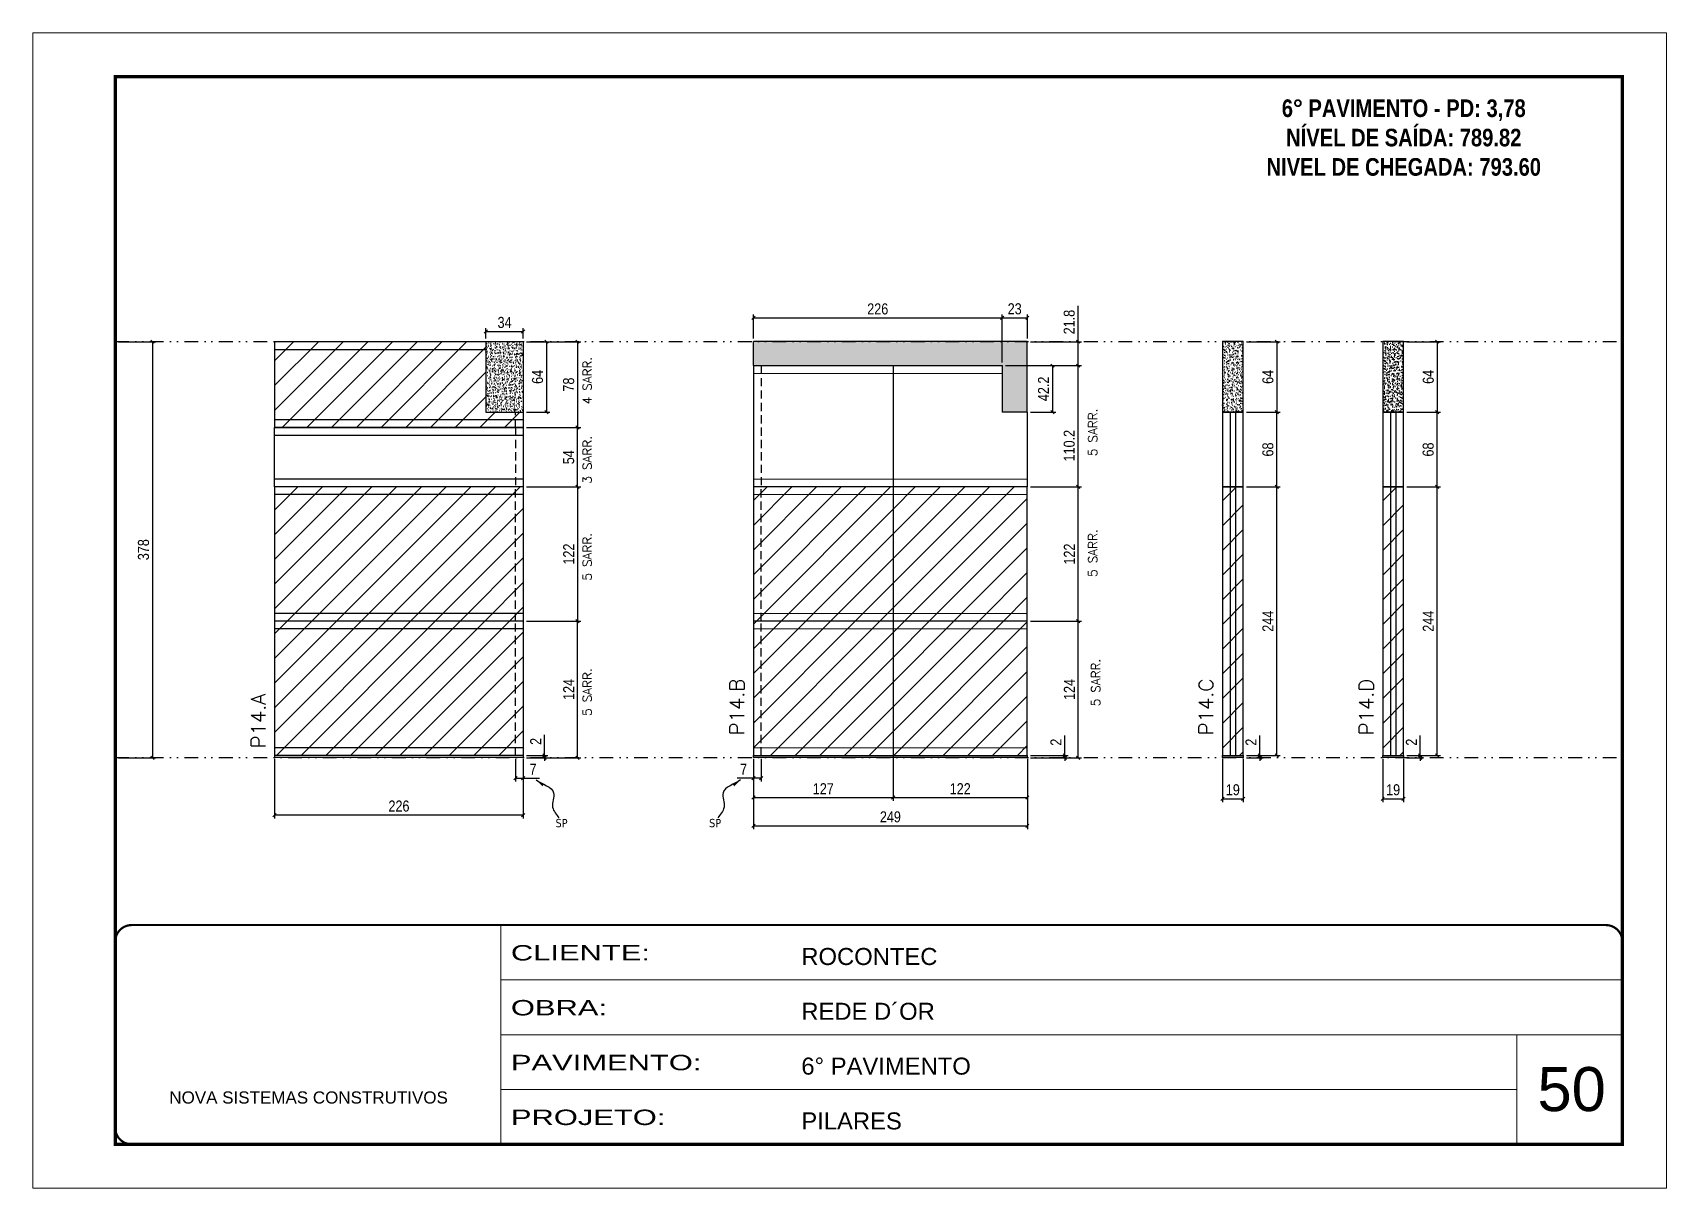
# Model space of a CAD drawing. Extents: x 28748 to 35002, y 14885 to 43501.
# Drawn here: x 30347 to 31832, y 28668 to 29718 of the extents above; entities that cross this region are included whole.
import ezdxf

# ---------------------------------------------------------------- set-up
doc = ezdxf.new("R2010")
doc.units = 0
for name, pattern in [('CONTINUO', [0]), ('DASHED', [0.75, 0.5, -0.25]), ('DIVIDE2', [0.625, 0.25, -0.125, 0, -0.125, 0, -0.125]), ('HIDDEN', [0.375, 0.25, -0.125])]:
    doc.linetypes.add(name, pattern=pattern)
for name, color, linetype, lineweight in [('CARIMBO', 255, 'Continuous', 9), ('Folhas', 255, 'Continuous', 9), ('Hachura', 251, 'Continuous', 9), ('Sarr 2.2x7', 40, 'Continuous', 9), ('SARRAFO DE PRESSAO', 251, 'DASHED', 9), ('Texto Seção', 7, 'Continuous', 15)]:
    doc.layers.add(name, color=color, linetype=linetype, lineweight=lineweight)
for name, color, linetype in [('COTA', 241, 'Continuous'), ('NOMENCLATURA', 7, 'Continuous'), ('Nível', 160, 'Continuous'), ('Painéis', 200, 'Continuous'), ('Romaneio', 10, 'Continuous'), ('SARR_2.2x7', 40, 'Continuous'), ('Sarrafo de Pressão', 42, 'HIDDEN'), ('texto', 7, 'Continuous')]:
    doc.layers.add(name, color=color, linetype=linetype)
doc.styles.add('ARIAL', font='arial.ttf')
doc.styles.add('COTA TECNICA', font='techl___.ttf', dxfattribs={"height": 10})
doc.styles.add('COTA TECNICA-50', font='techl___.ttf', dxfattribs={"height": 10})
doc.styles.add('REGUA-120', font='ROMANS.shx', dxfattribs={"height": 15})
doc.styles.add('ROMANC', font='techb___.ttf', dxfattribs={"height": 2.5})
doc.styles.add('ROMANS', font='romans.shx')
doc.styles.get("Standard").update_dxf_attribs({"font": 'arial.ttf'})
doc.styles.add('Tecnologia', font='')
doc.styles.get('Tecnologia').set_extended_font_data('Forgotten Futurist')
doc.dimstyles.new('COTA PAINEL-50', dxfattribs={"dimtxt": 10, "dimasz": 3, "dimexe": 3, "dimexo": 3, "dimgap": 3, "dimtad": 1, "dimdec": 1, "dimzin": 12, "dimdsep": 46, "dimtxsty": 'COTA TECNICA-50', "dimblk1": 'OBLIQUE', "dimblk2": 'OBLIQUE', "dimsah": 1, "dimcen": 0.9, "dimclrd": 4, "dimclre": 4, "dimclrt": 240, "dimadec": 1, "dimazin": 3, "dimtfac": 1, "dimtdec": 1, "dimtmove": 0, "dimatfit": 3, "dimfxl": 1, "dimtolj": 1, "dimtzin": 12, "dimarcsym": 0})
doc.dimstyles.new('PAINEL', dxfattribs={"dimtxt": 10, "dimasz": 3, "dimexe": 3, "dimexo": 3, "dimgap": 3, "dimtad": 1, "dimdec": 1, "dimzin": 12, "dimdsep": 46, "dimtxsty": 'COTA TECNICA', "dimblk1": 'OBLIQUE', "dimblk2": 'OBLIQUE', "dimsah": 1, "dimcen": 0.9, "dimclrd": 4, "dimclre": 4, "dimclrt": 240, "dimadec": 1, "dimazin": 3, "dimtfac": 1, "dimtdec": 1, "dimtmove": 0, "dimatfit": 3, "dimfxl": 1, "dimtolj": 1, "dimtzin": 12, "dimarcsym": 0})
doc.dimstyles.get("Standard").update_dxf_attribs({"dimtxt": 0.18, "dimasz": 0.18, "dimexe": 0.18, "dimexo": 0.0625, "dimgap": 0.09, "dimtad": 0, "dimtih": 1, "dimtoh": 1, "dimdec": 4, "dimzin": 0, "dimdsep": 46, "dimtxsty": 'Standard', "dimcen": 0.09, "dimadec": 0, "dimazin": 0, "dimtfac": 1, "dimtdec": 4, "dimtofl": 0, "dimtmove": 0, "dimatfit": 3, "dimfxl": 1, "dimtolj": 1, "dimtzin": 0, "dimarcsym": 0})
pattern_1 = [(45, (-100272.658, -2076.637), (-11.2253202, 11.2253202), [])]

msp = doc.modelspace()

# ---------------------------------------------------------------- texts
at = {"layer": 'CARIMBO', "style": 'ARIAL'}
msp.add_text('50', height=40, dxfattribs=at).set_placement((31714.7, 28737.99))
at = {"layer": 'NOMENCLATURA', "color": 2, "insert": (31593.17, 29683.9), "char_height": 16, "attachment_point": 2, "style": 'ROMANC'}
msp.add_mtext_dynamic_manual_height_columns('\\P6° PAVIMENTO - PD: 3,78\\PNÍVEL DE SAÍDA: 789.82\\PNIVEL DE CHEGADA: 793.60', width=300.2766, gutter_width=1, heights=[0], dxfattribs=at)
at = {"layer": 'texto', "color": 0, "char_height": 7.5, "attachment_point": 5}
for insert in [(30827.59, 28999.64), (30967.21, 28999.64)]:
    msp.add_mtext('{\\fTahoma|b0|i0|c0|p34;\\C4;SP}', dxfattribs=dict(at, insert=insert))
at = {"layer": 'Texto Seção', "linetype": 'Continuous', "style": 'ROMANS'}
for s, p in [('4 SARR.', (30854.96, 29380.16)), ('5 SARR.', (31314.43, 29333.07)), ('3 SARR.', (30854.96, 29308.11)), ('5 SARR.', (30854.96, 29220.04)), ('5 SARR.', (31314.43, 29223.35)), ('5 SARR.', (30854.96, 29097.04)), ('5 SARR.', (31317.14, 29105.75))]:
    msp.add_text(s, height=8, rotation=90, dxfattribs=at).set_placement(p)
at = {"layer": 'Texto Seção', "style": 'REGUA-120'}
msp.add_text('P14.A', height=13, rotation=90, dxfattribs=at).set_placement((30558.59, 29067.76))
at = {"layer": 'Texto Seção', "char_height": 13, "width": 285.3299, "attachment_point": 7, "rotation": 90, "style": 'REGUA-120'}
for s, insert in [('P14.B', (30993.54, 29079.59)), ('P14.C', (31419.93, 29079.59)), ('P14.D', (31565.69, 29079.59))]:
    msp.add_mtext(s, dxfattribs=dict(at, insert=insert))

# ---------------------------------------------------------------- blocks, each defined once
blk = doc.blocks.new('9999999999')
at = {"color": 30, "linetype": 'CONTINUO'}
for p, q in [((98564.6, 34230.2), (98564.6, 34429.4)), ((98564.6, 34379.6), (99584, 34379.6)), ((98564.6, 34329.8), (99488, 34329.8)), ((99584, 34329.8), (99488, 34329.8)), ((99488, 34329.8), (99488, 34230.2)), ((98564.6, 34280), (99488, 34280))]:
    blk.add_line(p, q, dxfattribs=at)
at = {"color": 30, "linetype": 'CONTINUO', "const_width": 2}
blk.add_lwpolyline([(99584, 34230.2), (99584, 34414.4, 0.414214), (99569, 34429.4), (98229, 34429.4, 0.414214), (98214, 34414.4), (98214, 34245.2, 0.414214), (98229, 34230.2), (99584, 34230.2)], format="xyb", dxfattribs=at)
at = {"layer": 'Folhas'}
blk.add_lwpolyline([(98139, 34190.2), (99624, 34190.2), (99624, 35240.2), (98139, 35240.2)], close=True, dxfattribs=at)
at = {"layer": 'Folhas', "color": 30, "const_width": 3}
blk.add_lwpolyline([(98214, 34230.2), (99584, 34230.2), (99584, 35200.2), (98214, 35200.2)], close=True, dxfattribs=at)
at = {"color": 7, "linetype": 'Continuous', "ltscale": 5, "style": 'ARIAL'}
for s, height, p in [('ROCONTEC', 15.48, (98837.7, 34393.1)), ('REDE D´OR', 15.48, (98837.7, 34343.3)), ('6° PAVIMENTO', 15.483, (98837.7, 34293.5)), ('NOVA SISTEMAS CONSTRUTIVOS', 11.059, (98263.2, 34267.2)), ('PILARES', 15.48, (98837.7, 34243.7))]:
    blk.add_text(s, height=height, dxfattribs=at).set_placement(p)
at = {"layer": 'Folhas', "color": 7, "style": 'Tecnologia', "width": 1.5}
for s, p in [('CLIENTE:', (98573.7, 34397.2)), ('OBRA:', (98573.7, 34347.3)), ('PAVIMENTO:', (98573.7, 34297.5)), ('PROJETO:', (98573.7, 34247.7))]:
    blk.add_text(s, height=14, dxfattribs=at).set_placement(p)
blk = doc.blocks.new('_Oblique')
at = {"color": 0, "linetype": 'ByBlock', "lineweight": -2}
blk.add_line((-0.5, -0.5), (0.5, 0.5), dxfattribs=at)
blk = doc.blocks.new('*D1760')
at = {"layer": 'COTA', "color": 4, "linetype": 'ByBlock', "lineweight": -2, "transparency": 16777216}
for p, q in [((30424.8, 29437.1), (30458.8, 29437.1)), ((30455.8, 29437.1), (30455.8, 29059.1)), ((30424.8, 29059.1), (30458.8, 29059.1))]:
    blk.add_line(p, q, dxfattribs=at)
at = {"layer": 'Defpoints', "color": 0, "linetype": 'ByBlock', "transparency": 16777216}
for p in [(30421.8, 29437.1), (30421.8, 29059.1), (30455.8, 29059.1)]:
    blk.add_point(p, dxfattribs=at)
at = {"layer": 'COTA', "color": 4, "linetype": 'ByBlock', "lineweight": -2, "transparency": 16777216, "xscale": 3, "yscale": 3, "zscale": 3}
for p, rotation in [((30455.8, 29437.1), 90), ((30455.8, 29059.1), 270)]:
    blk.add_blockref('_Oblique', p, dxfattribs=dict(at, rotation=rotation))
at = {"layer": 'COTA', "color": 240, "linetype": 'ByBlock', "transparency": 16777216, "insert": (30447.6, 29248.1), "char_height": 10, "attachment_point": 5, "rotation": 90, "style": 'COTA TECNICA'}
blk.add_mtext('\\A1;378', dxfattribs=at)
blk = doc.blocks.new('*D876')
at = {"layer": 'COTA', "color": 4, "lineweight": -2, "transparency": 16777216}
for p, q in [((30566.8, 29058.1), (30566.8, 29004)), ((30792.8, 29058.1), (30792.8, 29004)), ((30792.8, 29007), (30566.8, 29007))]:
    blk.add_line(p, q, dxfattribs=at)
at = {"layer": 'Defpoints', "color": 0, "transparency": 16777216}
for p in [(30566.8, 29061.1), (30792.8, 29061.1), (30566.8, 29007)]:
    blk.add_point(p, dxfattribs=at)
at = {"layer": 'COTA', "color": 4, "lineweight": -2, "transparency": 16777216, "xscale": 3, "yscale": 3, "zscale": 3, "rotation": 180}
blk.add_blockref('_Oblique', (30566.8, 29007), dxfattribs=at)
at = {"layer": 'COTA', "color": 4, "lineweight": -2, "transparency": 16777216, "xscale": 3, "yscale": 3, "zscale": 3}
blk.add_blockref('_Oblique', (30792.8, 29007), dxfattribs=at)
at = {"layer": 'COTA', "color": 240, "transparency": 16777216, "insert": (30679.8, 29015.1), "char_height": 10, "attachment_point": 5, "style": 'COTA TECNICA'}
blk.add_mtext('\\A1;226', dxfattribs=at)
blk = doc.blocks.new('*D877')
at = {"layer": 'COTA', "color": 4, "lineweight": -2, "transparency": 16777216}
for p, q in [((30785.8, 29058.1), (30785.8, 29037.6)), ((30792.8, 29056.1), (30792.8, 29037.6)), ((30785.8, 29040.6), (30792.8, 29040.6)), ((30792.8, 29040.6), (30807.5, 29040.6))]:
    blk.add_line(p, q, dxfattribs=at)
at = {"layer": 'Defpoints', "color": 0, "transparency": 16777216}
for p in [(30785.8, 29061.1), (30792.8, 29059.1), (30792.8, 29040.6)]:
    blk.add_point(p, dxfattribs=at)
at = {"layer": 'COTA', "color": 4, "lineweight": -2, "transparency": 16777216, "xscale": 3, "yscale": 3, "zscale": 3, "rotation": 180}
blk.add_blockref('_Oblique', (30785.8, 29040.6), dxfattribs=at)
at = {"layer": 'COTA', "color": 4, "lineweight": -2, "transparency": 16777216, "xscale": 3, "yscale": 3, "zscale": 3}
blk.add_blockref('_Oblique', (30792.8, 29040.6), dxfattribs=at)
at = {"layer": 'COTA', "color": 240, "transparency": 16777216, "insert": (30801.7, 29048.7), "char_height": 10, "attachment_point": 5, "style": 'COTA TECNICA-50'}
blk.add_mtext('\\A1;7', dxfattribs=at)
blk = doc.blocks.new('*D878')
at = {"layer": 'Defpoints', "color": 0, "linetype": 'ByBlock', "transparency": 16777216}
for p in [(30792.8, 29183.1), (30842.2, 29183.1), (30792.8, 29059.1)]:
    blk.add_point(p, dxfattribs=at)
at = {"layer": 'Romaneio', "color": 4, "linetype": 'ByBlock', "lineweight": -2, "transparency": 16777216}
for p, q in [((30795.8, 29183.1), (30845.2, 29183.1)), ((30842.2, 29059.1), (30842.2, 29183.1)), ((30795.8, 29059.1), (30845.2, 29059.1))]:
    blk.add_line(p, q, dxfattribs=at)
at = {"layer": 'Romaneio', "color": 4, "linetype": 'ByBlock', "lineweight": -2, "transparency": 16777216, "xscale": 3, "yscale": 3, "zscale": 3}
for p, rotation in [((30842.2, 29183.1), 90), ((30842.2, 29059.1), 270)]:
    blk.add_blockref('_Oblique', p, dxfattribs=dict(at, rotation=rotation))
at = {"layer": 'Romaneio', "color": 240, "linetype": 'ByBlock', "transparency": 16777216, "insert": (30834.1, 29121.1), "char_height": 10, "attachment_point": 5, "rotation": 90, "style": 'COTA TECNICA'}
blk.add_mtext('\\A1;124', dxfattribs=at)
blk = doc.blocks.new('*D879')
at = {"layer": 'COTA', "color": 4, "lineweight": -2, "transparency": 16777216}
for p, q in [((30812.1, 29061.1), (30812.1, 29079.9)), ((30795.8, 29061.1), (30815.1, 29061.1)), ((30795.8, 29059.1), (30815.1, 29059.1)), ((30812.1, 29059.1), (30812.1, 29061.1)), ((30812.1, 29059.1), (30812.1, 29056.1))]:
    blk.add_line(p, q, dxfattribs=at)
at = {"layer": 'Defpoints', "color": 0, "transparency": 16777216}
for p in [(30792.8, 29061.1), (30792.8, 29059.1), (30812.1, 29059.1)]:
    blk.add_point(p, dxfattribs=at)
at = {"layer": 'COTA', "color": 4, "lineweight": -2, "transparency": 16777216, "xscale": 3, "yscale": 3, "zscale": 3}
for p, rotation in [((30812.1, 29061.1), 270), ((30812.1, 29059.1), 90)]:
    blk.add_blockref('_Oblique', p, dxfattribs=dict(at, rotation=rotation))
at = {"layer": 'COTA', "color": 240, "transparency": 16777216, "insert": (30804.1, 29073.9), "char_height": 10, "attachment_point": 5, "rotation": 90, "style": 'COTA TECNICA-50'}
blk.add_mtext('\\A1;2', dxfattribs=at)
blk = doc.blocks.new('*D880')
at = {"layer": 'COTA', "color": 4, "linetype": 'ByBlock', "lineweight": -2, "transparency": 16777216}
for p, q in [((30795.8, 29437.1), (30845.2, 29437.1)), ((30842.2, 29437.1), (30842.2, 29359.1)), ((30795.8, 29359.1), (30845.2, 29359.1))]:
    blk.add_line(p, q, dxfattribs=at)
at = {"layer": 'Defpoints', "color": 0, "linetype": 'ByBlock', "transparency": 16777216}
for p in [(30792.8, 29437.1), (30792.8, 29359.1), (30842.2, 29359.1)]:
    blk.add_point(p, dxfattribs=at)
at = {"layer": 'COTA', "color": 4, "linetype": 'ByBlock', "lineweight": -2, "transparency": 16777216, "xscale": 3, "yscale": 3, "zscale": 3}
for p, rotation in [((30842.2, 29437.1), 90), ((30842.2, 29359.1), 270)]:
    blk.add_blockref('_Oblique', p, dxfattribs=dict(at, rotation=rotation))
at = {"layer": 'COTA', "color": 240, "linetype": 'ByBlock', "transparency": 16777216, "insert": (30834.1, 29398.1), "char_height": 10, "attachment_point": 5, "rotation": 90, "style": 'COTA TECNICA'}
blk.add_mtext('\\A1;78', dxfattribs=at)
blk = doc.blocks.new('*D1761')
at = {"layer": 'COTA', "color": 4, "linetype": 'ByBlock', "lineweight": -2, "transparency": 16777216}
for p, q in [((30795.8, 29305.1), (30845.2, 29305.1)), ((30842.2, 29305.1), (30842.2, 29183.1)), ((30795.8, 29183.1), (30845.2, 29183.1))]:
    blk.add_line(p, q, dxfattribs=at)
at = {"layer": 'Defpoints', "color": 0, "linetype": 'ByBlock', "transparency": 16777216}
for p in [(30792.8, 29305.1), (30792.8, 29183.1), (30842.2, 29183.1)]:
    blk.add_point(p, dxfattribs=at)
at = {"layer": 'COTA', "color": 4, "linetype": 'ByBlock', "lineweight": -2, "transparency": 16777216, "xscale": 3, "yscale": 3, "zscale": 3}
for p, rotation in [((30842.2, 29305.1), 90), ((30842.2, 29183.1), 270)]:
    blk.add_blockref('_Oblique', p, dxfattribs=dict(at, rotation=rotation))
at = {"layer": 'COTA', "color": 240, "linetype": 'ByBlock', "transparency": 16777216, "insert": (30834.1, 29244.1), "char_height": 10, "attachment_point": 5, "rotation": 90, "style": 'COTA TECNICA'}
blk.add_mtext('\\A1;122', dxfattribs=at)
blk = doc.blocks.new('*D1762')
at = {"layer": 'COTA', "color": 4, "linetype": 'ByBlock', "lineweight": -2, "transparency": 16777216}
for p, q in [((30758.8, 29440.1), (30758.8, 29449.3)), ((30792.8, 29440.1), (30792.8, 29449.3)), ((30758.8, 29446.3), (30792.8, 29446.3))]:
    blk.add_line(p, q, dxfattribs=at)
at = {"layer": 'Defpoints', "color": 0, "linetype": 'ByBlock', "transparency": 16777216}
for p in [(30758.8, 29437.1), (30792.8, 29446.3), (30792.8, 29437.1)]:
    blk.add_point(p, dxfattribs=at)
at = {"layer": 'COTA', "color": 4, "linetype": 'ByBlock', "lineweight": -2, "transparency": 16777216, "xscale": 3, "yscale": 3, "zscale": 3, "rotation": 180}
blk.add_blockref('_Oblique', (30758.8, 29446.3), dxfattribs=at)
at = {"layer": 'COTA', "color": 4, "linetype": 'ByBlock', "lineweight": -2, "transparency": 16777216, "xscale": 3, "yscale": 3, "zscale": 3}
blk.add_blockref('_Oblique', (30792.8, 29446.3), dxfattribs=at)
at = {"layer": 'COTA', "color": 240, "linetype": 'ByBlock', "transparency": 16777216, "insert": (30775.8, 29454.5), "char_height": 10, "attachment_point": 5, "style": 'COTA TECNICA'}
blk.add_mtext('\\A1;34', dxfattribs=at)
blk = doc.blocks.new('*D1843')
at = {"layer": 'COTA', "color": 4, "linetype": 'ByBlock', "lineweight": -2, "transparency": 16777216}
for p, q in [((30795.8, 29437.1), (30816.9, 29437.1)), ((30813.9, 29437.1), (30813.9, 29373.1)), ((30795.8, 29373.1), (30816.9, 29373.1))]:
    blk.add_line(p, q, dxfattribs=at)
at = {"layer": 'Defpoints', "color": 0, "linetype": 'ByBlock', "transparency": 16777216}
for p in [(30792.8, 29437.1), (30792.8, 29373.1), (30813.9, 29373.1)]:
    blk.add_point(p, dxfattribs=at)
at = {"layer": 'COTA', "color": 4, "linetype": 'ByBlock', "lineweight": -2, "transparency": 16777216, "xscale": 3, "yscale": 3, "zscale": 3}
for p, rotation in [((30813.9, 29437.1), 90), ((30813.9, 29373.1), 270)]:
    blk.add_blockref('_Oblique', p, dxfattribs=dict(at, rotation=rotation))
at = {"layer": 'COTA', "color": 240, "linetype": 'ByBlock', "transparency": 16777216, "insert": (30805.8, 29405.1), "char_height": 10, "attachment_point": 5, "rotation": 90, "style": 'COTA TECNICA'}
blk.add_mtext('\\A1;64', dxfattribs=at)
blk = doc.blocks.new('*D989')
at = {"layer": 'COTA', "color": 4, "lineweight": -2, "transparency": 16777216}
for p, q in [((31002, 29058.1), (31002, 28994.2)), ((31251, 29058.1), (31251, 28994.2)), ((31002, 28997.2), (31251, 28997.2))]:
    blk.add_line(p, q, dxfattribs=at)
at = {"layer": 'Defpoints', "color": 0, "transparency": 16777216}
for p in [(31002, 29061.1), (31251, 29061.1), (31251, 28997.2)]:
    blk.add_point(p, dxfattribs=at)
at = {"layer": 'COTA', "color": 4, "lineweight": -2, "transparency": 16777216, "xscale": 3, "yscale": 3, "zscale": 3, "rotation": 180}
blk.add_blockref('_Oblique', (31002, 28997.2), dxfattribs=at)
at = {"layer": 'COTA', "color": 4, "lineweight": -2, "transparency": 16777216, "xscale": 3, "yscale": 3, "zscale": 3}
blk.add_blockref('_Oblique', (31251, 28997.2), dxfattribs=at)
at = {"layer": 'COTA', "color": 240, "transparency": 16777216, "insert": (31126.5, 29005.3), "char_height": 10, "attachment_point": 5, "style": 'COTA TECNICA'}
blk.add_mtext('\\A1;249', dxfattribs=at)
blk = doc.blocks.new('*D990')
at = {"layer": 'COTA', "color": 4, "lineweight": -2, "transparency": 16777216}
for p, q in [((31002, 29056.1), (31002, 29037.6)), ((31009, 29058.1), (31009, 29037.6)), ((31002, 29040.6), (30987.3, 29040.6)), ((31009, 29040.6), (31002, 29040.6))]:
    blk.add_line(p, q, dxfattribs=at)
at = {"layer": 'Defpoints', "color": 0, "transparency": 16777216}
for p in [(31002, 29059.1), (31009, 29061.1), (31002, 29040.6)]:
    blk.add_point(p, dxfattribs=at)
at = {"layer": 'COTA', "color": 4, "lineweight": -2, "transparency": 16777216, "xscale": 3, "yscale": 3, "zscale": 3, "rotation": 180}
blk.add_blockref('_Oblique', (31002, 29040.6), dxfattribs=at)
at = {"layer": 'COTA', "color": 4, "lineweight": -2, "transparency": 16777216, "xscale": 3, "yscale": 3, "zscale": 3}
blk.add_blockref('_Oblique', (31009, 29040.6), dxfattribs=at)
at = {"layer": 'COTA', "color": 240, "transparency": 16777216, "insert": (30993.1, 29048.7), "char_height": 10, "attachment_point": 5, "style": 'COTA TECNICA-50'}
blk.add_mtext('\\A1;7', dxfattribs=at)
blk = doc.blocks.new('*D991')
at = {"layer": 'COTA', "color": 4, "lineweight": -2, "transparency": 16777216}
for p, q in [((31254, 29183.1), (31300.2, 29183.1)), ((31297.2, 29059.1), (31297.2, 29183.1)), ((31254, 29059.1), (31300.2, 29059.1))]:
    blk.add_line(p, q, dxfattribs=at)
at = {"layer": 'Defpoints', "color": 0, "transparency": 16777216}
for p in [(31251, 29183.1), (31297.2, 29183.1), (31251, 29059.1)]:
    blk.add_point(p, dxfattribs=at)
at = {"layer": 'COTA', "color": 4, "lineweight": -2, "transparency": 16777216, "xscale": 3, "yscale": 3, "zscale": 3}
for p, rotation in [((31297.2, 29183.1), 90), ((31297.2, 29059.1), 270)]:
    blk.add_blockref('_Oblique', p, dxfattribs=dict(at, rotation=rotation))
at = {"layer": 'COTA', "color": 240, "transparency": 16777216, "insert": (31289.2, 29121.1), "char_height": 10, "attachment_point": 5, "rotation": 90, "style": 'COTA TECNICA-50'}
blk.add_mtext('\\A1;124', dxfattribs=at)
blk = doc.blocks.new('*D992')
at = {"layer": 'COTA', "color": 4, "lineweight": -2, "transparency": 16777216}
for p, q in [((31285, 29061.1), (31285, 29079.2)), ((31254, 29061.1), (31288, 29061.1)), ((31254, 29059.1), (31288, 29059.1)), ((31285, 29059.1), (31285, 29061.1)), ((31285, 29059.1), (31285, 29056.1))]:
    blk.add_line(p, q, dxfattribs=at)
at = {"layer": 'Defpoints', "color": 0, "transparency": 16777216}
for p in [(31251, 29061.1), (31251, 29059.1), (31285, 29059.1)]:
    blk.add_point(p, dxfattribs=at)
at = {"layer": 'COTA', "color": 4, "lineweight": -2, "transparency": 16777216, "xscale": 3, "yscale": 3, "zscale": 3}
for p, rotation in [((31285, 29061.1), 270), ((31285, 29059.1), 90)]:
    blk.add_blockref('_Oblique', p, dxfattribs=dict(at, rotation=rotation))
at = {"layer": 'COTA', "color": 240, "transparency": 16777216, "insert": (31277, 29073.2), "char_height": 10, "attachment_point": 5, "rotation": 90, "style": 'COTA TECNICA-50'}
blk.add_mtext('\\A1;2', dxfattribs=at)
blk = doc.blocks.new('*D993')
at = {"layer": 'COTA', "color": 4, "linetype": 'ByBlock', "lineweight": -2, "transparency": 16777216}
for p, q in [((31254, 29305.1), (31300.2, 29305.1)), ((31297.2, 29183.1), (31297.2, 29305.1)), ((31254, 29183.1), (31300.2, 29183.1))]:
    blk.add_line(p, q, dxfattribs=at)
at = {"layer": 'Defpoints', "color": 0, "linetype": 'ByBlock', "transparency": 16777216}
for p in [(31251, 29305.1), (31297.2, 29305.1), (31251, 29183.1)]:
    blk.add_point(p, dxfattribs=at)
at = {"layer": 'COTA', "color": 4, "linetype": 'ByBlock', "lineweight": -2, "transparency": 16777216, "xscale": 3, "yscale": 3, "zscale": 3}
for p, rotation in [((31297.2, 29305.1), 90), ((31297.2, 29183.1), 270)]:
    blk.add_blockref('_Oblique', p, dxfattribs=dict(at, rotation=rotation))
at = {"layer": 'COTA', "color": 240, "linetype": 'ByBlock', "transparency": 16777216, "insert": (31289.2, 29244.1), "char_height": 10, "attachment_point": 5, "rotation": 90, "style": 'COTA TECNICA'}
blk.add_mtext('\\A1;122', dxfattribs=at)
blk = doc.blocks.new('*D1858')
at = {"layer": 'COTA', "color": 4, "linetype": 'ByBlock', "lineweight": -2, "transparency": 16777216}
for p, q in [((31129, 29302.1), (31129, 29019.8)), ((31002, 29058.1), (31002, 29019.8)), ((31002, 29022.8), (31129, 29022.8))]:
    blk.add_line(p, q, dxfattribs=at)
at = {"layer": 'Defpoints', "color": 0, "linetype": 'ByBlock', "transparency": 16777216}
for p in [(31129, 29305.1), (31002, 29061.1), (31129, 29022.8)]:
    blk.add_point(p, dxfattribs=at)
at = {"layer": 'COTA', "color": 4, "linetype": 'ByBlock', "lineweight": -2, "transparency": 16777216, "xscale": 3, "yscale": 3, "zscale": 3, "rotation": 180}
blk.add_blockref('_Oblique', (31002, 29022.8), dxfattribs=at)
at = {"layer": 'COTA', "color": 4, "linetype": 'ByBlock', "lineweight": -2, "transparency": 16777216, "xscale": 3, "yscale": 3, "zscale": 3}
blk.add_blockref('_Oblique', (31129, 29022.8), dxfattribs=at)
at = {"layer": 'COTA', "color": 240, "linetype": 'ByBlock', "transparency": 16777216, "insert": (31065.5, 29030.9), "char_height": 10, "attachment_point": 5, "style": 'COTA TECNICA'}
blk.add_mtext('\\A1;127', dxfattribs=at)
blk = doc.blocks.new('*D1859')
at = {"layer": 'COTA', "color": 4, "linetype": 'ByBlock', "lineweight": -2, "transparency": 16777216}
for p, q in [((31129, 29302.1), (31129, 29019.8)), ((31251, 29056.1), (31251, 29019.8)), ((31129, 29022.8), (31251, 29022.8))]:
    blk.add_line(p, q, dxfattribs=at)
at = {"layer": 'Defpoints', "color": 0, "linetype": 'ByBlock', "transparency": 16777216}
for p in [(31129, 29305.1), (31251, 29059.1), (31251, 29022.8)]:
    blk.add_point(p, dxfattribs=at)
at = {"layer": 'COTA', "color": 4, "linetype": 'ByBlock', "lineweight": -2, "transparency": 16777216, "xscale": 3, "yscale": 3, "zscale": 3, "rotation": 180}
blk.add_blockref('_Oblique', (31129, 29022.8), dxfattribs=at)
at = {"layer": 'COTA', "color": 4, "linetype": 'ByBlock', "lineweight": -2, "transparency": 16777216, "xscale": 3, "yscale": 3, "zscale": 3}
blk.add_blockref('_Oblique', (31251, 29022.8), dxfattribs=at)
at = {"layer": 'COTA', "color": 240, "linetype": 'ByBlock', "transparency": 16777216, "insert": (31190, 29030.9), "char_height": 10, "attachment_point": 5, "style": 'COTA TECNICA'}
blk.add_mtext('\\A1;122', dxfattribs=at)
blk = doc.blocks.new('*D994')
at = {"layer": 'COTA', "color": 4, "lineweight": -2, "transparency": 16777216}
for p, q in [((31428.3, 29058.1), (31428.3, 29018.8)), ((31447.3, 29058.1), (31447.3, 29018.8)), ((31428.3, 29021.8), (31447.3, 29021.8))]:
    blk.add_line(p, q, dxfattribs=at)
at = {"layer": 'Defpoints', "color": 0, "transparency": 16777216}
for p in [(31428.3, 29061.1), (31447.3, 29061.1), (31447.3, 29021.8)]:
    blk.add_point(p, dxfattribs=at)
at = {"layer": 'COTA', "color": 4, "lineweight": -2, "transparency": 16777216, "xscale": 3, "yscale": 3, "zscale": 3, "rotation": 180}
blk.add_blockref('_Oblique', (31428.3, 29021.8), dxfattribs=at)
at = {"layer": 'COTA', "color": 4, "lineweight": -2, "transparency": 16777216, "xscale": 3, "yscale": 3, "zscale": 3}
blk.add_blockref('_Oblique', (31447.3, 29021.8), dxfattribs=at)
at = {"layer": 'COTA', "color": 240, "transparency": 16777216, "insert": (31437.8, 29029.9), "char_height": 10, "attachment_point": 5, "style": 'COTA TECNICA'}
blk.add_mtext('\\A1;19', dxfattribs=at)
blk = doc.blocks.new('*D995')
at = {"layer": 'COTA', "color": 4, "lineweight": -2, "transparency": 16777216}
for p, q in [((31462.3, 29061.1), (31462.3, 29079.2)), ((31450.3, 29061.1), (31465.3, 29061.1)), ((31450.3, 29059.1), (31465.3, 29059.1)), ((31462.3, 29059.1), (31462.3, 29061.1)), ((31462.3, 29059.1), (31462.3, 29056.1))]:
    blk.add_line(p, q, dxfattribs=at)
at = {"layer": 'Defpoints', "color": 0, "transparency": 16777216}
for p in [(31447.3, 29061.1), (31447.3, 29059.1), (31462.3, 29061.1)]:
    blk.add_point(p, dxfattribs=at)
at = {"layer": 'COTA', "color": 4, "lineweight": -2, "transparency": 16777216, "xscale": 3, "yscale": 3, "zscale": 3}
for p, rotation in [((31462.3, 29061.1), 270), ((31462.3, 29059.1), 90)]:
    blk.add_blockref('_Oblique', p, dxfattribs=dict(at, rotation=rotation))
at = {"layer": 'COTA', "color": 240, "transparency": 16777216, "insert": (31454.3, 29073.2), "char_height": 10, "attachment_point": 5, "rotation": 90, "style": 'COTA TECNICA-50'}
blk.add_mtext('\\A1;2', dxfattribs=at)
blk = doc.blocks.new('*D1860')
at = {"layer": 'COTA', "color": 4, "linetype": 'ByBlock', "lineweight": -2, "transparency": 16777216}
for p, q in [((31450.3, 29437.1), (31480.8, 29437.1)), ((31477.8, 29437.1), (31477.8, 29373.1)), ((31450.3, 29373.1), (31480.8, 29373.1))]:
    blk.add_line(p, q, dxfattribs=at)
at = {"layer": 'Defpoints', "color": 0, "linetype": 'ByBlock', "transparency": 16777216}
for p in [(31447.3, 29437.1), (31447.3, 29373.1), (31477.8, 29373.1)]:
    blk.add_point(p, dxfattribs=at)
at = {"layer": 'COTA', "color": 4, "linetype": 'ByBlock', "lineweight": -2, "transparency": 16777216, "xscale": 3, "yscale": 3, "zscale": 3}
for p, rotation in [((31477.8, 29437.1), 90), ((31477.8, 29373.1), 270)]:
    blk.add_blockref('_Oblique', p, dxfattribs=dict(at, rotation=rotation))
at = {"layer": 'COTA', "color": 240, "linetype": 'ByBlock', "transparency": 16777216, "insert": (31469.7, 29405.1), "char_height": 10, "attachment_point": 5, "rotation": 90, "style": 'COTA TECNICA'}
blk.add_mtext('\\A1;64', dxfattribs=at)
blk = doc.blocks.new('*D1861')
at = {"layer": 'COTA', "color": 4, "linetype": 'ByBlock', "lineweight": -2, "transparency": 16777216}
for p, q in [((31450.3, 29305.1), (31480.8, 29305.1)), ((31477.8, 29061.1), (31477.8, 29305.1)), ((31450.3, 29061.1), (31480.8, 29061.1))]:
    blk.add_line(p, q, dxfattribs=at)
at = {"layer": 'Defpoints', "color": 0, "linetype": 'ByBlock', "transparency": 16777216}
for p in [(31447.3, 29305.1), (31477.8, 29305.1), (31447.3, 29061.1)]:
    blk.add_point(p, dxfattribs=at)
at = {"layer": 'COTA', "color": 4, "linetype": 'ByBlock', "lineweight": -2, "transparency": 16777216, "xscale": 3, "yscale": 3, "zscale": 3}
for p, rotation in [((31477.8, 29305.1), 90), ((31477.8, 29061.1), 270)]:
    blk.add_blockref('_Oblique', p, dxfattribs=dict(at, rotation=rotation))
at = {"layer": 'COTA', "color": 240, "linetype": 'ByBlock', "transparency": 16777216, "insert": (31469.7, 29183.1), "char_height": 10, "attachment_point": 5, "rotation": 90, "style": 'COTA TECNICA'}
blk.add_mtext('\\A1;244', dxfattribs=at)
blk = doc.blocks.new('*D1862')
at = {"layer": 'COTA', "color": 4, "linetype": 'ByBlock', "lineweight": -2, "transparency": 16777216}
for p, q in [((31450.3, 29373.1), (31480.8, 29373.1)), ((31477.8, 29305.1), (31477.8, 29373.1)), ((31450.3, 29305.1), (31480.8, 29305.1))]:
    blk.add_line(p, q, dxfattribs=at)
at = {"layer": 'Defpoints', "color": 0, "linetype": 'ByBlock', "transparency": 16777216}
for p in [(31447.3, 29373.1), (31477.8, 29373.1), (31447.3, 29305.1)]:
    blk.add_point(p, dxfattribs=at)
at = {"layer": 'COTA', "color": 4, "linetype": 'ByBlock', "lineweight": -2, "transparency": 16777216, "xscale": 3, "yscale": 3, "zscale": 3}
for p, rotation in [((31477.8, 29373.1), 90), ((31477.8, 29305.1), 270)]:
    blk.add_blockref('_Oblique', p, dxfattribs=dict(at, rotation=rotation))
at = {"layer": 'COTA', "color": 240, "linetype": 'ByBlock', "transparency": 16777216, "insert": (31469.7, 29339.1), "char_height": 10, "attachment_point": 5, "rotation": 90, "style": 'COTA TECNICA'}
blk.add_mtext('\\A1;68', dxfattribs=at)
blk = doc.blocks.new('*D996')
at = {"layer": 'COTA', "color": 4, "linetype": 'ByBlock', "lineweight": -2, "transparency": 16777216}
for p, q in [((31297.2, 29437.1), (31297.2, 29469.7)), ((31254, 29437.1), (31300.2, 29437.1)), ((31297.2, 29415.3), (31297.2, 29437.1)), ((31231, 29415.3), (31300.2, 29415.3))]:
    blk.add_line(p, q, dxfattribs=at)
at = {"layer": 'Defpoints', "color": 0, "linetype": 'ByBlock', "transparency": 16777216}
for p in [(31251, 29437.1), (31297.2, 29437.1), (31228, 29415.3)]:
    blk.add_point(p, dxfattribs=at)
at = {"layer": 'COTA', "color": 4, "linetype": 'ByBlock', "lineweight": -2, "transparency": 16777216, "xscale": 3, "yscale": 3, "zscale": 3}
for p, rotation in [((31297.2, 29437.1), 90), ((31297.2, 29415.3), 270)]:
    blk.add_blockref('_Oblique', p, dxfattribs=dict(at, rotation=rotation))
at = {"layer": 'COTA', "color": 240, "linetype": 'ByBlock', "transparency": 16777216, "insert": (31289.1, 29454.9), "char_height": 10, "attachment_point": 5, "rotation": 90, "style": 'COTA TECNICA'}
blk.add_mtext('\\A1;21.8', dxfattribs=at)
blk = doc.blocks.new('*D997')
at = {"layer": 'COTA', "color": 4, "lineweight": -2, "transparency": 16777216}
for p, q in [((31231, 29415.3), (31300.2, 29415.3)), ((31297.2, 29305.1), (31297.2, 29415.3)), ((31254, 29305.1), (31300.2, 29305.1))]:
    blk.add_line(p, q, dxfattribs=at)
at = {"layer": 'Defpoints', "color": 0, "transparency": 16777216}
for p in [(31228, 29415.3), (31297.2, 29415.3), (31251, 29305.1)]:
    blk.add_point(p, dxfattribs=at)
at = {"layer": 'COTA', "color": 4, "lineweight": -2, "transparency": 16777216, "xscale": 3, "yscale": 3, "zscale": 3}
for p, rotation in [((31297.2, 29415.3), 90), ((31297.2, 29305.1), 270)]:
    blk.add_blockref('_Oblique', p, dxfattribs=dict(at, rotation=rotation))
at = {"layer": 'COTA', "color": 240, "transparency": 16777216, "insert": (31289.1, 29342.6), "char_height": 10, "attachment_point": 5, "rotation": 90, "style": 'COTA TECNICA'}
blk.add_mtext('\\A1;110.2', dxfattribs=at)
blk = doc.blocks.new('*D2109')
at = {"layer": 'COTA', "color": 4, "lineweight": -2, "transparency": 16777216}
for p, q in [((31002, 29440.1), (31002, 29461.7)), ((31002, 29458.7), (31228, 29458.7)), ((31228, 29418.3), (31228, 29461.7))]:
    blk.add_line(p, q, dxfattribs=at)
at = {"layer": 'Defpoints', "color": 0, "transparency": 16777216}
for p in [(31228, 29458.7), (31002, 29437.1), (31228, 29415.3)]:
    blk.add_point(p, dxfattribs=at)
at = {"layer": 'COTA', "color": 4, "lineweight": -2, "transparency": 16777216, "xscale": 3, "yscale": 3, "zscale": 3, "rotation": 180}
blk.add_blockref('_Oblique', (31002, 29458.7), dxfattribs=at)
at = {"layer": 'COTA', "color": 4, "lineweight": -2, "transparency": 16777216, "xscale": 3, "yscale": 3, "zscale": 3}
blk.add_blockref('_Oblique', (31228, 29458.7), dxfattribs=at)
at = {"layer": 'COTA', "color": 240, "transparency": 16777216, "insert": (31115, 29466.8), "char_height": 10, "attachment_point": 5, "style": 'COTA TECNICA-50'}
blk.add_mtext('\\A1;226', dxfattribs=at)
blk = doc.blocks.new('*D2110')
at = {"layer": 'COTA', "color": 4, "lineweight": -2, "transparency": 16777216}
for p, q in [((31228, 29418.3), (31228, 29461.7)), ((31228, 29458.7), (31251, 29458.7)), ((31251, 29440.1), (31251, 29461.7))]:
    blk.add_line(p, q, dxfattribs=at)
at = {"layer": 'Defpoints', "color": 0, "transparency": 16777216}
for p in [(31251, 29458.7), (31251, 29437.1), (31228, 29415.3)]:
    blk.add_point(p, dxfattribs=at)
at = {"layer": 'COTA', "color": 4, "lineweight": -2, "transparency": 16777216, "xscale": 3, "yscale": 3, "zscale": 3, "rotation": 180}
blk.add_blockref('_Oblique', (31228, 29458.7), dxfattribs=at)
at = {"layer": 'COTA', "color": 4, "lineweight": -2, "transparency": 16777216, "xscale": 3, "yscale": 3, "zscale": 3}
blk.add_blockref('_Oblique', (31251, 29458.7), dxfattribs=at)
at = {"layer": 'COTA', "color": 240, "transparency": 16777216, "insert": (31239.5, 29466.9), "char_height": 10, "attachment_point": 5, "style": 'COTA TECNICA-50'}
blk.add_mtext('\\A1;23', dxfattribs=at)
blk = doc.blocks.new('*D2143')
at = {"layer": 'COTA', "color": 4, "lineweight": -2, "transparency": 16777216}
for p, q in [((31231, 29415.3), (31276.8, 29415.3)), ((31273.8, 29415.3), (31273.8, 29373.1)), ((31254, 29373.1), (31276.8, 29373.1))]:
    blk.add_line(p, q, dxfattribs=at)
at = {"layer": 'Defpoints', "color": 0, "transparency": 16777216}
for p in [(31228, 29415.3), (31251, 29373.1), (31273.8, 29373.1)]:
    blk.add_point(p, dxfattribs=at)
at = {"layer": 'COTA', "color": 4, "lineweight": -2, "transparency": 16777216, "xscale": 3, "yscale": 3, "zscale": 3}
for p, rotation in [((31273.8, 29415.3), 90), ((31273.8, 29373.1), 270)]:
    blk.add_blockref('_Oblique', p, dxfattribs=dict(at, rotation=rotation))
at = {"layer": 'COTA', "color": 240, "transparency": 16777216, "insert": (31265.7, 29394.2), "char_height": 10, "attachment_point": 5, "rotation": 90, "style": 'COTA TECNICA-50'}
blk.add_mtext('\\A1;42.2', dxfattribs=at)
blk = doc.blocks.new('*D2219')
at = {"layer": 'COTA', "color": 4, "lineweight": -2, "transparency": 16777216}
for p, q in [((31574, 29058.1), (31574, 29018.8)), ((31593, 29058.1), (31593, 29018.8)), ((31574, 29021.8), (31593, 29021.8))]:
    blk.add_line(p, q, dxfattribs=at)
at = {"layer": 'Defpoints', "color": 0, "transparency": 16777216}
for p in [(31574, 29061.1), (31593, 29061.1), (31593, 29021.8)]:
    blk.add_point(p, dxfattribs=at)
at = {"layer": 'COTA', "color": 4, "lineweight": -2, "transparency": 16777216, "xscale": 3, "yscale": 3, "zscale": 3, "rotation": 180}
blk.add_blockref('_Oblique', (31574, 29021.8), dxfattribs=at)
at = {"layer": 'COTA', "color": 4, "lineweight": -2, "transparency": 16777216, "xscale": 3, "yscale": 3, "zscale": 3}
blk.add_blockref('_Oblique', (31593, 29021.8), dxfattribs=at)
at = {"layer": 'COTA', "color": 240, "transparency": 16777216, "insert": (31583.5, 29029.9), "char_height": 10, "attachment_point": 5, "style": 'COTA TECNICA'}
blk.add_mtext('\\A1;19', dxfattribs=at)
blk = doc.blocks.new('*D2220')
at = {"layer": 'COTA', "color": 4, "lineweight": -2, "transparency": 16777216}
for p, q in [((31608.1, 29061.1), (31608.1, 29079.2)), ((31596, 29061.1), (31611.1, 29061.1)), ((31596, 29059.1), (31611.1, 29059.1)), ((31608.1, 29059.1), (31608.1, 29061.1)), ((31608.1, 29059.1), (31608.1, 29056.1))]:
    blk.add_line(p, q, dxfattribs=at)
at = {"layer": 'Defpoints', "color": 0, "transparency": 16777216}
for p in [(31593, 29061.1), (31593, 29059.1), (31608.1, 29061.1)]:
    blk.add_point(p, dxfattribs=at)
at = {"layer": 'COTA', "color": 4, "lineweight": -2, "transparency": 16777216, "xscale": 3, "yscale": 3, "zscale": 3}
for p, rotation in [((31608.1, 29061.1), 270), ((31608.1, 29059.1), 90)]:
    blk.add_blockref('_Oblique', p, dxfattribs=dict(at, rotation=rotation))
at = {"layer": 'COTA', "color": 240, "transparency": 16777216, "insert": (31600.1, 29073.2), "char_height": 10, "attachment_point": 5, "rotation": 90, "style": 'COTA TECNICA-50'}
blk.add_mtext('\\A1;2', dxfattribs=at)
blk = doc.blocks.new('*D2221')
at = {"layer": 'COTA', "color": 4, "linetype": 'ByBlock', "lineweight": -2, "transparency": 16777216}
for p, q in [((31596, 29437.1), (31626.6, 29437.1)), ((31623.6, 29437.1), (31623.6, 29373.1)), ((31596, 29373.1), (31626.6, 29373.1))]:
    blk.add_line(p, q, dxfattribs=at)
at = {"layer": 'Defpoints', "color": 0, "linetype": 'ByBlock', "transparency": 16777216}
for p in [(31593, 29437.1), (31593, 29373.1), (31623.6, 29373.1)]:
    blk.add_point(p, dxfattribs=at)
at = {"layer": 'COTA', "color": 4, "linetype": 'ByBlock', "lineweight": -2, "transparency": 16777216, "xscale": 3, "yscale": 3, "zscale": 3}
for p, rotation in [((31623.6, 29437.1), 90), ((31623.6, 29373.1), 270)]:
    blk.add_blockref('_Oblique', p, dxfattribs=dict(at, rotation=rotation))
at = {"layer": 'COTA', "color": 240, "linetype": 'ByBlock', "transparency": 16777216, "insert": (31615.5, 29405.1), "char_height": 10, "attachment_point": 5, "rotation": 90, "style": 'COTA TECNICA'}
blk.add_mtext('\\A1;64', dxfattribs=at)
blk = doc.blocks.new('*D2222')
at = {"layer": 'COTA', "color": 4, "linetype": 'ByBlock', "lineweight": -2, "transparency": 16777216}
for p, q in [((31596, 29305.1), (31626.6, 29305.1)), ((31623.6, 29061.1), (31623.6, 29305.1)), ((31596, 29061.1), (31626.6, 29061.1))]:
    blk.add_line(p, q, dxfattribs=at)
at = {"layer": 'Defpoints', "color": 0, "linetype": 'ByBlock', "transparency": 16777216}
for p in [(31593, 29305.1), (31623.6, 29305.1), (31593, 29061.1)]:
    blk.add_point(p, dxfattribs=at)
at = {"layer": 'COTA', "color": 4, "linetype": 'ByBlock', "lineweight": -2, "transparency": 16777216, "xscale": 3, "yscale": 3, "zscale": 3}
for p, rotation in [((31623.6, 29305.1), 90), ((31623.6, 29061.1), 270)]:
    blk.add_blockref('_Oblique', p, dxfattribs=dict(at, rotation=rotation))
at = {"layer": 'COTA', "color": 240, "linetype": 'ByBlock', "transparency": 16777216, "insert": (31615.5, 29183.1), "char_height": 10, "attachment_point": 5, "rotation": 90, "style": 'COTA TECNICA'}
blk.add_mtext('\\A1;244', dxfattribs=at)
blk = doc.blocks.new('*D2223')
at = {"layer": 'COTA', "color": 4, "linetype": 'ByBlock', "lineweight": -2, "transparency": 16777216}
for p, q in [((31596, 29373.1), (31626.6, 29373.1)), ((31623.6, 29305.1), (31623.6, 29373.1)), ((31596, 29305.1), (31626.6, 29305.1))]:
    blk.add_line(p, q, dxfattribs=at)
at = {"layer": 'Defpoints', "color": 0, "linetype": 'ByBlock', "transparency": 16777216}
for p in [(31593, 29373.1), (31623.6, 29373.1), (31593, 29305.1)]:
    blk.add_point(p, dxfattribs=at)
at = {"layer": 'COTA', "color": 4, "linetype": 'ByBlock', "lineweight": -2, "transparency": 16777216, "xscale": 3, "yscale": 3, "zscale": 3}
for p, rotation in [((31623.6, 29373.1), 90), ((31623.6, 29305.1), 270)]:
    blk.add_blockref('_Oblique', p, dxfattribs=dict(at, rotation=rotation))
at = {"layer": 'COTA', "color": 240, "linetype": 'ByBlock', "transparency": 16777216, "insert": (31615.4, 29339.1), "char_height": 10, "attachment_point": 5, "rotation": 90, "style": 'COTA TECNICA'}
blk.add_mtext('\\A1;68', dxfattribs=at)
blk = doc.blocks.new('*D2461')
at = {"layer": 'COTA', "color": 4, "lineweight": -2, "transparency": 16777216}
for p, q in [((30795.8, 29359.1), (30845.2, 29359.1)), ((30842.2, 29305.1), (30842.2, 29359.1)), ((30795.8, 29305.1), (30845.2, 29305.1))]:
    blk.add_line(p, q, dxfattribs=at)
at = {"layer": 'Defpoints', "color": 0, "transparency": 16777216}
for p in [(30792.8, 29359.1), (30842.2, 29359.1), (30792.8, 29305.1)]:
    blk.add_point(p, dxfattribs=at)
at = {"layer": 'COTA', "color": 4, "lineweight": -2, "transparency": 16777216, "xscale": 3, "yscale": 3, "zscale": 3}
for p, rotation in [((30842.2, 29359.1), 90), ((30842.2, 29305.1), 270)]:
    blk.add_blockref('_Oblique', p, dxfattribs=dict(at, rotation=rotation))
at = {"layer": 'COTA', "color": 240, "transparency": 16777216, "insert": (30834.1, 29332.1), "char_height": 10, "attachment_point": 5, "rotation": 90, "style": 'COTA TECNICA'}
blk.add_mtext('\\A1;54', dxfattribs=at)

# ---------------------------------------------------------------- dimensions: what is measured, and where the dimension line sits
at = {"layer": 'COTA'}
for base, p1, p2, picture, middle in [((31227.99, 29458.71), (31001.99, 29437.13), (31227.99, 29415.33), '*D2109', (31114.99, 29466.82)), ((31250.99, 29458.71), (31227.99, 29415.33), (31250.99, 29437.13), '*D2110', (31239.49, 29466.93)), ((30792.81, 29040.62), (30785.81, 29061.13), (30792.81, 29059.13), '*D877', (30801.68, 29048.69))]:
    dim = msp.add_linear_dim(base=base, p1=p1, p2=p2, dimstyle='COTA PAINEL-50', dxfattribs=at)
    dim.commit()
    dim.dimension.update_dxf_attribs({"geometry": picture, "text_midpoint": middle})
at = {"layer": 'COTA', "linetype": 'ByBlock'}
dim = msp.add_linear_dim(base=(31297.23, 29437.13), p1=(31227.99, 29415.33), p2=(31250.99, 29437.13), angle=90, dimstyle='PAINEL', dxfattribs=at)
dim.commit()
dim.dimension.update_dxf_attribs({"geometry": '*D996', "text_midpoint": (31297.23, 29454.91), "dimtype": 160})
dim = msp.add_linear_dim(base=(30792.81, 29446.26), p1=(30758.81, 29437.13), p2=(30792.81, 29437.13), dimstyle='PAINEL', dxfattribs=at)
dim.commit()
dim.dimension.update_dxf_attribs({"geometry": '*D1762', "text_midpoint": (30775.81, 29446.26), "dimtype": 160})
for base, p1, p2, picture, middle in [((30455.84, 29059.13), (30421.84, 29437.13), (30421.84, 29059.13), '*D1760', (30447.6, 29248.13)), ((30842.18, 29359.13), (30792.81, 29437.13), (30792.81, 29359.13), '*D880', (30834.08, 29398.13)), ((30813.91, 29373.13), (30792.81, 29437.13), (30792.81, 29373.13), '*D1843', (30805.8, 29405.13)), ((31477.79, 29373.13), (31447.26, 29437.13), (31447.26, 29373.13), '*D1860', (31469.69, 29405.13)), ((31623.55, 29373.13), (31593.02, 29437.13), (31593.02, 29373.13), '*D2221', (31615.45, 29405.13)), ((30842.18, 29183.13), (30792.81, 29305.13), (30792.81, 29183.13), '*D1761', (30834.12, 29244.13)), ((31297.23, 29305.13), (31250.99, 29183.13), (31250.99, 29305.13), '*D993', (31289.17, 29244.13)), ((31477.79, 29305.13), (31447.26, 29061.13), (31447.26, 29305.13), '*D1861', (31469.72, 29183.13)), ((31623.55, 29305.13), (31593.02, 29061.13), (31593.02, 29305.13), '*D2222', (31615.48, 29183.13))]:
    dim = msp.add_linear_dim(base=base, p1=p1, p2=p2, angle=90, dimstyle='PAINEL', dxfattribs=at)
    dim.commit()
    dim.dimension.update_dxf_attribs({"geometry": picture, "text_midpoint": middle})
at = {"layer": 'COTA'}
for base, p1, p2, dimstyle, picture, middle in [((31297.23, 29415.33), (31250.99, 29305.13), (31227.99, 29415.33), 'PAINEL', '*D997', (31297.23, 29342.63)), ((31273.8, 29373.13), (31227.99, 29415.33), (31250.99, 29373.13), 'COTA PAINEL-50', '*D2143', (31273.8, 29394.23)), ((30812.07, 29059.13), (30792.81, 29061.13), (30792.81, 29059.13), 'COTA PAINEL-50', '*D879', (30812.07, 29073.87)), ((31285, 29059.13), (31250.99, 29061.13), (31250.99, 29059.13), 'COTA PAINEL-50', '*D992', (31285, 29073.18)), ((31462.34, 29061.13), (31447.26, 29059.13), (31447.26, 29061.13), 'COTA PAINEL-50', '*D995', (31462.34, 29073.18)), ((31608.11, 29061.13), (31593.02, 29059.13), (31593.02, 29061.13), 'COTA PAINEL-50', '*D2220', (31608.11, 29073.18))]:
    dim = msp.add_linear_dim(base=base, p1=p1, p2=p2, angle=90, dimstyle=dimstyle, dxfattribs=at)
    dim.commit()
    dim.dimension.update_dxf_attribs({"geometry": picture, "text_midpoint": middle, "dimtype": 160})
at = {"layer": 'COTA', "linetype": 'ByBlock'}
for base, p1, p2, picture, middle in [((31477.79, 29373.13), (31447.26, 29305.13), (31447.26, 29373.13), '*D1862', (31477.79, 29339.13)), ((31623.55, 29373.13), (31593.02, 29305.13), (31593.02, 29373.13), '*D2223', (31623.55, 29339.13))]:
    dim = msp.add_linear_dim(base=base, p1=p1, p2=p2, angle=90, dimstyle='PAINEL', override={"dimtmove": 1}, dxfattribs=at)
    dim.commit()
    dim.dimension.update_dxf_attribs({"geometry": picture, "text_midpoint": middle, "dimtype": 160})
at = {"layer": 'COTA'}
for base, p1, p2, angle, dimstyle, picture, middle in [((30842.18, 29359.13), (30792.81, 29305.13), (30792.81, 29359.13), 90, 'PAINEL', '*D2461', (30834.07, 29332.13)), ((31297.23, 29183.13), (31250.99, 29059.13), (31250.99, 29183.13), 90, 'COTA PAINEL-50', '*D991', (31289.16, 29121.13)), ((31001.99, 29040.62), (31008.99, 29061.13), (31001.99, 29059.13), 180, 'COTA PAINEL-50', '*D990', (30993.12, 29048.69))]:
    dim = msp.add_linear_dim(base=base, p1=p1, p2=p2, angle=angle, dimstyle=dimstyle, dxfattribs=at)
    dim.commit()
    dim.dimension.update_dxf_attribs({"geometry": picture, "text_midpoint": middle})
at = {"layer": 'COTA', "linetype": 'ByBlock'}
dim = msp.add_linear_dim(base=(31128.99, 29022.82), p1=(31001.99, 29061.13), p2=(31128.99, 29305.13), dimstyle='PAINEL', dxfattribs=at)
dim.commit()
dim.dimension.update_dxf_attribs({"geometry": '*D1858', "text_midpoint": (31065.49, 29030.89)})
dim = msp.add_linear_dim(base=(31250.99, 29022.82), p1=(31128.99, 29305.13), p2=(31250.99, 29059.13), dimstyle='PAINEL', override={"dimtmove": 1}, dxfattribs=at)
dim.commit()
dim.dimension.update_dxf_attribs({"geometry": '*D1859', "text_midpoint": (31189.99, 29030.87)})
at = {"layer": 'COTA'}
dim = msp.add_linear_dim(base=(30566.81, 29006.95), p1=(30792.81, 29061.13), p2=(30566.81, 29061.13), angle=180, dimstyle='PAINEL', override={"dimarcsym": 2}, dxfattribs=at)
dim.commit()
dim.dimension.update_dxf_attribs({"geometry": '*D876', "text_midpoint": (30679.81, 29015.05)})
for base, p1, p2, picture, middle in [((31250.99, 28997.17), (31001.99, 29061.13), (31250.99, 29061.13), '*D989', (31126.49, 29005.27)), ((31447.26, 29021.78), (31428.26, 29061.13), (31447.26, 29061.13), '*D994', (31437.76, 29029.87)), ((31593.02, 29021.78), (31574.02, 29061.13), (31593.02, 29061.13), '*D2219', (31583.52, 29029.87))]:
    dim = msp.add_linear_dim(base=base, p1=p1, p2=p2, dimstyle='PAINEL', override={"dimarcsym": 2}, dxfattribs=at)
    dim.commit()
    dim.dimension.update_dxf_attribs({"geometry": picture, "text_midpoint": middle})
at = {"layer": 'Romaneio', "linetype": 'ByBlock'}
dim = msp.add_aligned_dim(p1=(30792.81, 29059.13), p2=(30792.81, 29183.13), distance=-49.37, dimstyle='PAINEL', dxfattribs=at)
dim.commit()
dim.dimension.update_dxf_attribs({"geometry": '*D878', "text_midpoint": (30834.1, 29121.13)})

# ---------------------------------------------------------------- hatches: boundary and pattern name
at = {"layer": 'COTA', "linetype": 'ByBlock'}
h = msp.add_hatch(dxfattribs=at)
h.set_pattern_fill('AR-CONC', color=256, scale=0.03)
h.set_pattern_definition([(50, (-101857.658, -886.0617), (5.46554007, -0.47817257), [0.5715, -6.2865]), (355, (-101857.658, -886.0617), (-1.05730264, 5.73170536), [0.4572, -5.02921753]), (100.4514447, (-101857.2025, -886.1015), (4.40823741, 5.25353256), [0.48570026, -5.34270734]), (46.1842, (-101857.658, -884.5377), (8.13237123, -1.26126984), [0.85725, -9.42975]), (96.6355576, (-101856.98, -884.643), (7.122124, 7.42278374), [0.7285507, -8.01406824]), (351.184151, (-101857.658, -884.538), (7.122124, 7.42278374), [0.685799, -7.54379196]), (21, (-101856.896, -884.9187), (4.54843174, -3.06795595), [0.5715, -6.2865]), (326, (-101856.896, -884.9187), (1.85406085, 5.52563898), [0.4572, -5.0292]), (71.451445, (-101856.517, -885.1743), (6.40249258, 2.45768307), [0.48570026, -5.34269813]), (37.5, (-101857.658, -886.0617), (0.092658098, 2.536651166), [0, -4.96824, 0, -5.1054, 0, -5.04825]), (7.5, (-101857.658, -886.0617), (2.004589875, 3.005417245), [0, -2.91084, 0, -4.85394, 0, -1.92405]), (327.5, (-101859.3572, -886.0617), (4.067717855, -0.17186232), [0, -1.905, 0, -5.9436, 0, -7.8867]), (317.5, (-101860.1192, -886.0617), (4.44387544, 0.76279473), [0, -2.4765, 0, -3.94716, 0, -5.6007])])
h.paths.add_polyline_path([(30792.81, 29437.13), (30758.81, 29437.13), (30758.81, 29373.13), (30792.81, 29373.13)])
h = msp.add_hatch(dxfattribs=at)
h.set_pattern_fill('AR-CONC', color=256, scale=0.03)
h.set_pattern_definition([(50, (22615.8086, 32069.285), (5.46554, -0.4781726), [0.5715, -6.2865]), (355, (22615.8086, 32069.285), (-1.0573026, 5.7317054), [0.4572, -5.0292175]), (100.451445, (22616.264, 32069.245), (4.4082374, 5.2535326), [0.4857003, -5.3427073]), (46.1842, (22615.8086, 32070.809), (8.132371, -1.26127), [0.85725, -9.42975]), (96.63556, (22616.486, 32070.704), (7.122124, 7.422784), [0.728551, -8.014068]), (351.18415, (22615.809, 32070.809), (7.122124, 7.422784), [0.685799, -7.543792]), (21, (22616.5706, 32070.428), (4.5484317, -3.067956), [0.5715, -6.2865]), (326, (22616.5706, 32070.428), (1.854061, 5.525639), [0.4572, -5.0292]), (71.451445, (22616.9496, 32070.172), (6.4024926, 2.457683), [0.4857003, -5.342698]), (37.5, (22615.8086, 32069.2848), (0.0926581, 2.53665117), [0, -4.96824, 0, -5.1054, 0, -5.04825]), (7.5, (22615.8086, 32069.2848), (2.0045899, 3.00541724), [0, -2.91084, 0, -4.85394, 0, -1.92405]), (327.5, (22614.1093, 32069.2848), (4.06771786, -0.1718623), [0, -1.905, 0, -5.9436, 0, -7.8867]), (317.5, (22613.3473, 32069.285), (4.4438754, 0.7627947), [0, -2.4765, 0, -3.94716, 0, -5.6007])])
h.paths.add_polyline_path([(31227.99, 29373.13), (31250.99, 29373.13), (31250.99, 29437.13), (31001.99, 29437.13), (31001.99, 29415.33), (31227.99, 29415.33)])
h = msp.add_hatch(dxfattribs=at)
h.set_pattern_fill('AR-CONC', color=256, scale=0.03)
h.set_pattern_definition([(50, (-100302.8463, 1379.0886), (5.46554007, -0.47817257), [0.5715, -6.2865]), (355, (-100302.8463, 1379.0886), (-1.05730264, 5.73170536), [0.4572, -5.02921753]), (100.4514447, (-100302.391, 1379.0487), (4.40823741, 5.25353256), [0.48570026, -5.34270734]), (46.1842, (-100302.846, 1380.6126), (8.13237123, -1.26126984), [0.85725, -9.42975]), (96.6355576, (-100302.169, 1380.5075), (7.122124, 7.42278374), [0.7285507, -8.01406824]), (351.184151, (-100302.846, 1380.6126), (7.122124, 7.42278374), [0.685799, -7.54379196]), (21, (-100302.0843, 1380.2316), (4.54843174, -3.06795595), [0.5715, -6.2865]), (326, (-100302.0843, 1380.2316), (1.85406085, 5.52563898), [0.4572, -5.0292]), (71.451445, (-100301.7053, 1379.976), (6.40249258, 2.45768307), [0.48570026, -5.34269813]), (37.5, (-100302.8463, 1379.0886), (0.092658098, 2.536651166), [0, -4.96824, 0, -5.1054, 0, -5.04825]), (7.5, (-100302.8463, 1379.0886), (2.004589875, 3.005417245), [0, -2.91084, 0, -4.85394, 0, -1.92405]), (327.5, (-100304.5456, 1379.0886), (4.067717855, -0.17186232), [0, -1.905, 0, -5.9436, 0, -7.8867]), (317.5, (-100305.3076, 1379.0886), (4.44387544, 0.76279473), [0, -2.4765, 0, -3.94716, 0, -5.6007])])
h.paths.add_polyline_path([(31428.26, 29373.13), (31447.26, 29373.13), (31447.26, 29437.13), (31428.26, 29437.13)])
h = msp.add_hatch(dxfattribs=at)
h.set_pattern_fill('AR-CONC', color=256, scale=0.03)
h.set_pattern_definition([(50, (-100157.082, 1369.0886), (5.46554007, -0.47817257), [0.5715, -6.2865]), (355, (-100157.082, 1369.0886), (-1.05730264, 5.73170536), [0.4572, -5.02921753]), (100.4514447, (-100156.6264, 1369.0487), (4.40823741, 5.25353256), [0.48570026, -5.34270734]), (46.1842, (-100157.082, 1370.6126), (8.13237123, -1.26126984), [0.85725, -9.42975]), (96.6355576, (-100156.404, 1370.5075), (7.122124, 7.42278374), [0.7285507, -8.01406824]), (351.184151, (-100157.082, 1370.6126), (7.122124, 7.42278374), [0.685799, -7.54379196]), (21, (-100156.32, 1370.2316), (4.54843174, -3.06795595), [0.5715, -6.2865]), (326, (-100156.32, 1370.2316), (1.85406085, 5.52563898), [0.4572, -5.0292]), (71.451445, (-100155.941, 1369.976), (6.40249258, 2.45768307), [0.48570026, -5.34269813]), (37.5, (-100157.0819, 1369.0886), (0.092658098, 2.536651166), [0, -4.96824, 0, -5.1054, 0, -5.04825]), (7.5, (-100157.082, 1369.0886), (2.004589875, 3.005417245), [0, -2.91084, 0, -4.85394, 0, -1.92405]), (327.5, (-100158.7811, 1369.0886), (4.067717855, -0.17186232), [0, -1.905, 0, -5.9436, 0, -7.8867]), (317.5, (-100159.543, 1369.0886), (4.44387544, 0.76279473), [0, -2.4765, 0, -3.94716, 0, -5.6007])])
h.paths.add_polyline_path([(31574.02, 29373.13), (31593.02, 29373.13), (31593.02, 29437.13), (31574.02, 29437.13)])
at = {"layer": 'Hachura', "linetype": 'ByBlock'}
h = msp.add_hatch(dxfattribs=at)
h.set_pattern_fill('ANSI31', color=256, scale=5)
h.set_pattern_definition([(45, (26646.058, 30437.966), (-11.22532, 11.22532), [])])
h.paths.add_polyline_path([(30566.81, 29437.13), (30566.81, 29359.13), (30792.81, 29359.13), (30792.81, 29373.13), (30758.81, 29373.13), (30758.81, 29437.13)])
h = msp.add_hatch(dxfattribs=at)
h.set_pattern_fill('ANSI31', color=256, scale=5)
h.set_pattern_definition(pattern_1)
h.paths.add_polyline_path([(30792.81, 29183.13), (30792.81, 29305.13), (30566.81, 29305.13), (30566.81, 29183.13)])
h = msp.add_hatch(dxfattribs=at)
h.set_pattern_fill('ANSI31', color=256, scale=5)
h.set_pattern_definition(pattern_1)
h.paths.add_polyline_path([(31128.99, 29305.13), (31001.99, 29305.13), (31001.99, 29183.13), (31128.99, 29183.13)])
h = msp.add_hatch(dxfattribs=at)
h.set_pattern_fill('ANSI31', color=256, scale=5)
h.set_pattern_definition(pattern_1)
h.paths.add_polyline_path([(31250.99, 29305.13), (31128.99, 29305.13), (31128.99, 29183.13), (31250.99, 29183.13)])
h = msp.add_hatch(dxfattribs=at)
h.set_pattern_fill('ANSI31', color=256, scale=5)
h.set_pattern_definition(pattern_1)
h.paths.add_polyline_path([(31447.26, 29305.13), (31428.26, 29305.13), (31428.26, 29061.13), (31447.26, 29061.13)])
h = msp.add_hatch(dxfattribs=at)
h.set_pattern_fill('ANSI31', color=256, scale=5)
h.set_pattern_definition([(45, (-100126.893, -2076.637), (-11.2253202, 11.2253202), [])])
h.paths.add_polyline_path([(31593.02, 29305.13), (31574.02, 29305.13), (31574.02, 29061.13), (31593.02, 29061.13)])
h = msp.add_hatch(dxfattribs=at)
h.set_pattern_fill('ANSI31', color=256, scale=5)
h.set_pattern_definition(pattern_1)
h.paths.add_polyline_path([(30566.81, 29183.13), (30566.81, 29061.13), (30792.81, 29061.13), (30792.81, 29183.13)])
h = msp.add_hatch(dxfattribs=at)
h.set_pattern_fill('ANSI31', color=256, scale=5)
h.set_pattern_definition(pattern_1)
h.paths.add_polyline_path([(31001.99, 29183.13), (31001.99, 29061.13), (31128.99, 29061.13), (31128.99, 29183.13)])
h = msp.add_hatch(dxfattribs=at)
h.set_pattern_fill('ANSI31', color=256, scale=5)
h.set_pattern_definition(pattern_1)
h.paths.add_polyline_path([(31128.99, 29183.13), (31128.99, 29061.13), (31250.99, 29061.13), (31250.99, 29183.13)])

# ---------------------------------------------------------------- linework, layer by layer
at = {"layer": 'COTA', "linetype": 'ByBlock'}
for p, q in [((30758.81, 29437.13), (30792.81, 29437.13)), ((30792.81, 29437.13), (30792.81, 29373.13)), ((31001.99, 29415.33), (31001.99, 29437.13)), ((31250.99, 29437.13), (31001.99, 29437.13)), ((31250.99, 29373.13), (31250.99, 29437.13))]:
    msp.add_line(p, q, dxfattribs=at)
for points in [[(31428.26, 29373.13), (31447.26, 29373.13), (31447.26, 29437.13), (31428.26, 29437.13)], [(31574.02, 29373.13), (31593.02, 29373.13), (31593.02, 29437.13), (31574.02, 29437.13)]]:
    msp.add_lwpolyline(points, close=True, dxfattribs=at)
at = {"layer": 'Nível', "color": 4, "linetype": 'DIVIDE2', "ltscale": 50}
for p, q in [((30421.84, 29437.13), (31791.84, 29437.13)), ((30421.84, 29059.13), (31791.84, 29059.13))]:
    msp.add_line(p, q, dxfattribs=at)
at = {"layer": 'Painéis', "linetype": 'ByBlock'}
for p, q in [((30566.81, 29437.13), (30566.81, 29359.13)), ((30566.81, 29437.13), (30758.81, 29437.13)), ((30758.81, 29437.13), (30758.81, 29373.13)), ((30792.81, 29359.13), (30566.81, 29359.13)), ((30758.81, 29373.13), (30792.81, 29373.13)), ((30792.81, 29373.13), (30792.81, 29359.13)), ((30566.81, 29305.13), (30566.81, 29059.13)), ((30792.81, 29305.13), (30792.81, 29059.13)), ((30792.81, 29183.13), (30566.81, 29183.13)), ((30792.81, 29061.13), (30566.81, 29061.13)), ((30792.81, 29059.13), (30566.81, 29059.13))]:
    msp.add_line(p, q, dxfattribs=at)
at = {"layer": 'Painéis'}
for p, q in [((31001.99, 29415.33), (31227.99, 29415.33)), ((31001.99, 29415.33), (31001.99, 29305.13)), ((31128.99, 29415.33), (31128.99, 29305.13)), ((31227.99, 29415.33), (31227.99, 29373.13)), ((30566.81, 29359.13), (30792.81, 29359.13)), ((30566.81, 29359.13), (30792.81, 29359.13)), ((30566.81, 29305.13), (30566.81, 29359.13)), ((30792.81, 29359.13), (30792.81, 29305.13)), ((31250.99, 29373.13), (31227.99, 29373.13)), ((31250.99, 29373.13), (31250.99, 29305.13)), ((30792.81, 29305.13), (30566.81, 29305.13)), ((31250.99, 29305.13), (31001.99, 29305.13)), ((31227.99, 29305.13), (31001.99, 29305.13)), ((31001.99, 29305.13), (31001.99, 29061.13)), ((31128.99, 29305.13), (31128.99, 29061.13)), ((31250.99, 29305.13), (31227.99, 29305.13)), ((31250.99, 29061.13), (31250.99, 29305.13)), ((31001.99, 29277.13), (31001.99, 29277.13)), ((31250.99, 29183.13), (31001.99, 29183.13)), ((31001.99, 29061.13), (31250.99, 29061.13))]:
    msp.add_line(p, q, dxfattribs=at)
for points in [[(31428.26, 29305.13), (31447.26, 29305.13), (31447.26, 29373.13), (31428.26, 29373.13)], [(31574.02, 29305.13), (31593.02, 29305.13), (31593.02, 29373.13), (31574.02, 29373.13)], [(31428.26, 29061.13), (31447.26, 29061.13), (31447.26, 29305.13), (31428.26, 29305.13)], [(31574.02, 29061.13), (31593.02, 29061.13), (31593.02, 29305.13), (31574.02, 29305.13)], [(31001.99, 29061.13), (31250.99, 29061.13), (31250.99, 29059.13), (31001.99, 29059.13)], [(31428.26, 29061.13), (31447.26, 29061.13), (31447.26, 29059.13), (31428.26, 29059.13)], [(31574.02, 29061.13), (31593.02, 29061.13), (31593.02, 29059.13), (31574.02, 29059.13)]]:
    msp.add_lwpolyline(points, close=True, dxfattribs=at)
at = {"layer": 'Sarr 2.2x7'}
for p, q in [((31001.99, 29408.33), (31227.99, 29408.33)), ((31250.99, 29312.13), (31001.99, 29312.13)), ((31250.99, 29298.13), (31001.99, 29298.13)), ((31250.99, 29190.13), (31001.99, 29190.13)), ((31250.99, 29176.13), (31001.99, 29176.13)), ((31250.99, 29068.13), (31001.99, 29068.13)), ((31250.99, 29061.13), (31001.99, 29061.13))]:
    msp.add_line(p, q, dxfattribs=at)
at = {"layer": 'Sarr 2.2x7', "linetype": 'Continuous'}
for p, q in [((31001.99, 29183.13), (31001.99, 29190.13)), ((31001.99, 29061.13), (31001.99, 29068.13))]:
    msp.add_line(p, q, dxfattribs=at)
at = {"layer": 'SARR_2.2x7'}
for p, q in [((30566.81, 29430.13), (30758.81, 29430.13)), ((30792.81, 29366.13), (30566.81, 29366.13)), ((31435.26, 29373.13), (31435.26, 29061.13)), ((31440.26, 29373.13), (31440.26, 29061.13)), ((31581.02, 29373.13), (31581.02, 29061.13)), ((31586.02, 29373.13), (31586.02, 29061.13)), ((30566.81, 29352.13), (30792.81, 29352.13)), ((30792.81, 29312.13), (30566.81, 29312.13)), ((30792.81, 29298.13), (30566.81, 29298.13)), ((30792.81, 29190.13), (30566.81, 29190.13)), ((30792.81, 29176.13), (30566.81, 29176.13)), ((30792.81, 29068.13), (30566.81, 29068.13))]:
    msp.add_line(p, q, dxfattribs=at)
at = {"layer": 'Sarrafo de Pressão', "ltscale": 30}
for p, q in [((31008.99, 29415.33), (31008.99, 29305.13)), ((30785.81, 29359.13), (30785.81, 29373.13)), ((30785.81, 29359.13), (30785.81, 29305.13)), ((30785.81, 29183.13), (30785.81, 29305.13)), ((31008.99, 29183.13), (31008.99, 29305.13)), ((30785.81, 29061.13), (30785.81, 29183.13)), ((31008.99, 29061.13), (31008.99, 29183.13))]:
    msp.add_line(p, q, dxfattribs=at)

# ---------------------------------------------------------------- block references
at = {"layer": 'SARRAFO DE PRESSAO', "color": 6, "linetype": 'ByBlock'}
msp.add_blockref('9999999999', (-67792.14, -5522.36), dxfattribs=at)

msp.set_redraw_order([(e.dxf.handle, doc.entitydb.next_handle()) for e in msp.query("TEXT MTEXT ATTDEF DIMENSION ARC_DIMENSION")])  # texts and dimensions are drawn at this point

# ---------------------------------------------------------------- leaders
at = {"layer": 'COTA', "path_type": 1}
for points in [[(30804.64, 29038.95), (30820.42, 29027.11), (30819.5, 29014.1), (30825.05, 29004.32)], [(30990.16, 29038.95), (30974.38, 29027.11), (30975.3, 29014.1), (30969.75, 29004.32)]]:
    msp.add_leader(points, dimstyle='Standard', override={"dimasz": 8}, dxfattribs=at)

doc.saveas('drawing.dxf')
